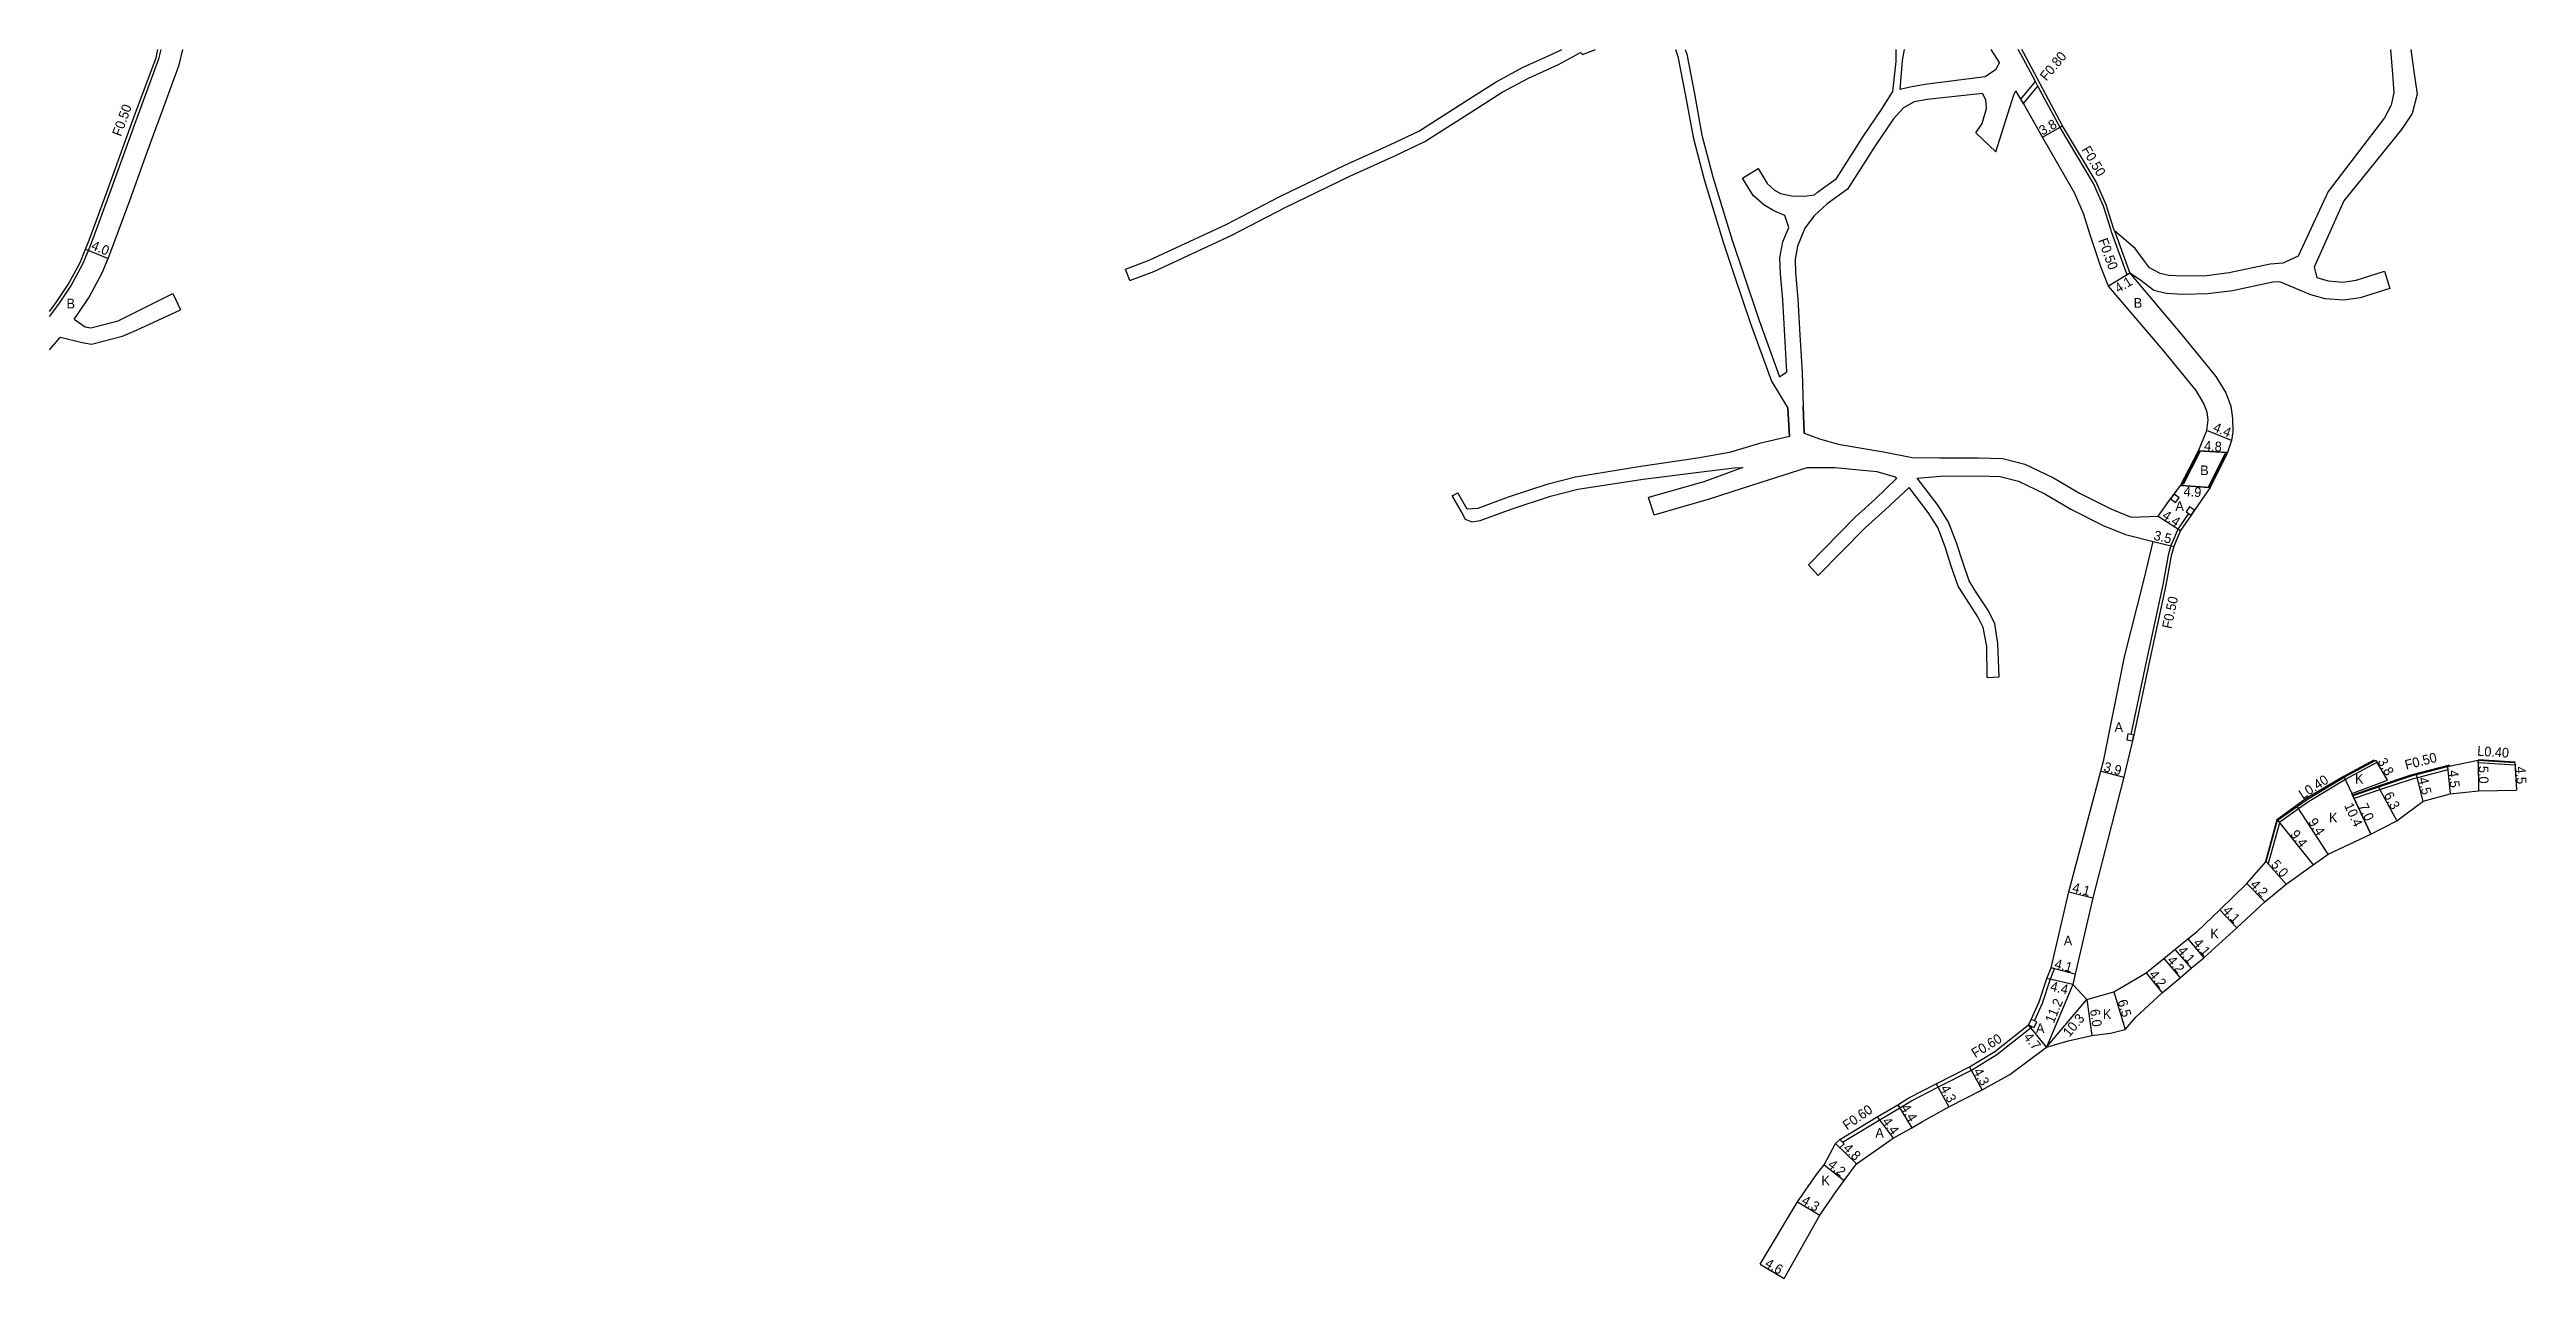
# Model space of a CAD drawing. Header units: metres. Extents: x -24000 to -20800, y -105000 to -102000.
# Drawn here: x -23200 to -22791.2, y -103402.9 to -103200 of the extents above; entities that cross this region are included whole.
import ezdxf

# ---------------------------------------------------------------- set-up
doc = ezdxf.new("R2010")
doc.units = ezdxf.units.M
doc.header["$LTSCALE"] = 2.5
for name, color, linetype in [('側溝・桝', 7, 'Continuous'), ('幅員', 7, 'Continuous'), ('歩道・分離帯・安全施設', 7, 'Continuous'), ('舗装', 7, 'Continuous'), ('道路', 7, 'Continuous')]:
    doc.layers.add(name, color=color, linetype=linetype)
doc.styles.get("Standard").update_dxf_attribs({"font": ''})
doc.styles.get('Standard').set_extended_font_data('@MS PGothic')

msp = doc.modelspace()

# ---------------------------------------------------------------- texts
at = {"layer": '側溝・桝'}
for s, rotation, p in [('F0.80', 50.2574, (-22870.45, -103205.3)), ('F0.50', 70.1504, (-23188.21, -103214.45)), ('F0.50', 300.8014, (-22864.69, -103216.53)), ('F0.50', 289.8542, (-22861.93, -103231.49)), ('F0.50', 77.9759, (-22849.83, -103295.73)), ('L0.40', 356.3253, (-22799.39, -103316.6)), ('L0.40', 32.8589, (-22828.15, -103323.84)), ('F0.50', 14.6379, (-22811.07, -103318.94)), ('F0.60', 31.2582, (-22882.21, -103366.55)), ('F0.60', 34.8693, (-22903.37, -103378.48))]:
    msp.add_text(s, height=1.6, rotation=rotation, dxfattribs=at).set_placement(p)
at = {"layer": '幅員'}
for s, rotation, p in [('3.8', 28.994, (-22871.12, -103214.23)), ('4.0', 337.7392, (-23193.25, -103232.95)), ('4.1', 31.5222, (-22858.59, -103240.26)), ('4.4', 337.8463, (-22843.08, -103262.98)), ('4.8', 356.5759, (-22844.47, -103266.21)), ('4.9', 356.0742, (-22847.85, -103273.72)), ('4.4', 327.1013, (-22851.48, -103277.29)), ('3.5', 346.9311, (-22852.85, -103280.94)), ('3.9', 345.5305, (-22861.12, -103319.14)), ('3.8', 300.1092, (-22815.85, -103317.54)), ('4.5', 275.2306, (-22804.09, -103319.06)), ('5.0', 270.6942, (-22799.12, -103318.3)), ('4.5', 273.5604, (-22793, -103318.43)), ('6.3', 298.3622, (-22814.82, -103323.1)), ('4.5', 283.8742, (-22809.1, -103320.36)), ('9.4', 302.8337, (-22827.31, -103327.53)), ('10.4', 294.8762, (-22821.36, -103324.82)), ('7.0', 294.8762, (-22818.99, -103324.91)), ('9.4', 308.4866, (-22830.3, -103329.63)), ('5.0', 311.4523, (-22833.51, -103334.66)), ('4.1', 345.8972, (-22866.29, -103339.08)), ('4.2', 314.598, (-22836.93, -103338.01)), ('4.1', 313.4716, (-22841.48, -103342.29)), ('4.1', 310.8834, (-22848.89, -103348.88)), ('4.1', 310.4994, (-22846.33, -103347.59)), ('4.1', 345.6978, (-22869.23, -103351.66)), ('4.2', 309.3895, (-22853.6, -103352.8)), ('4.2', 310.3281, (-22850.63, -103350.46)), ('11.2', 67.2361, (-22869.26, -103360.89)), ('4.4', 346.8544, (-22869.91, -103355.38)), ('10.3', 49.6771, (-22866.67, -103363.16)), ('6.0', 277.9213, (-22863.26, -103358.56)), ('6.5', 286.8103, (-22858.74, -103357.13)), ('4.7', 308.5446, (-22874.31, -103363.11)), ('4.3', 298.9075, (-22882.58, -103368.72)), ('4.3', 298.9028, (-22888.02, -103371.52)), ('4.4', 306.5761, (-22897.66, -103377.02)), ('4.4', 301.5038, (-22894.56, -103374.72)), ('4.8', 315.7731, (-22904.12, -103381.56)), ('4.2', 321.2931, (-22906.66, -103384.37)), ('4.3', 329.5699, (-22911.01, -103390.47)), ('4.6', 329.4007, (-22917.05, -103400.85))]:
    msp.add_text(s, height=1.6, rotation=rotation, dxfattribs=at).set_placement(p)
at = {"layer": '舗装'}
for s, p in [('B', (-23197.19, -103242.75)), ('B', (-22856.04, -103242.64)), ('B', (-22845.07, -103270.28)), ('A', (-22849.17, -103276.19)), ('A', (-22859.21, -103312.67)), ('K', (-22819.53, -103321.21)), ('K', (-22823.82, -103327.62)), ('A', (-22867.59, -103347.93)), ('K', (-22843.41, -103346.78)), ('A', (-22872.18, -103362.41)), ('K', (-22861.14, -103360.07)), ('A', (-22898.69, -103379.67)), ('K', (-22907.59, -103387.55))]:
    msp.add_text(s, height=1.6, dxfattribs=at).set_placement(p)

# ---------------------------------------------------------------- linework, layer by layer
at = {"layer": '側溝・桝'}
for points in [[(-23200, -103244.08), (-23198.48, -103242.07), (-23196.47, -103239.07), (-23194.5, -103235.38), (-23193.59, -103233.17), (-23192.97, -103231.65), (-23190.05, -103223.71), (-23185.49, -103211.09), (-23181.94, -103201.52), (-23181.6, -103200)], [(-22859.22, -103229.96), (-22856.7, -103236.94), (-22857.13, -103237.21), (-22859.69, -103230.13), (-22859.84, -103229.67), (-22861.05, -103225.84), (-22862.7, -103222.11), (-22868.21, -103212.87), (-22871.85, -103206.04), (-22872.26, -103205.28), (-22874.66, -103200.77), (-22875.09, -103200)], [(-22874.68, -103208.19), (-22872.26, -103205.28)], [(-22874.26, -103208.94), (-22871.85, -103206.04)], [(-22846.98, -103276.59), (-22848.78, -103279.19), (-22849.56, -103281.06), (-22849.9, -103281.88), (-22850.35, -103283.51), (-22851.26, -103288.37), (-22853.98, -103301.1), (-22856.51, -103313.09)], [(-22831.96, -103327.51), (-22828.84, -103325.3), (-22827.18, -103324.14), (-22821.1, -103320.48), (-22815.88, -103317.67)], [(-22804.25, -103318.42), (-22804.21, -103318.93), (-22809.24, -103320.24), (-22810.11, -103320.46), (-22815.48, -103322.26), (-22819.67, -103323.68), (-22819.88, -103323.22)], [(-22793.11, -103318.19), (-22799.23, -103317.8), (-22799.23, -103317.4)], [(-22832.3, -103327.27), (-22831.96, -103327.51), (-22833.86, -103334.41), (-22834.18, -103334.05)], [(-22872.43, -103360.4), (-22871.1, -103357.49), (-22869.85, -103353.61), (-22869.1, -103351.8), (-22869.69, -103351.65)], [(-22904.11, -103380.4), (-22898.08, -103376.77), (-22894.63, -103374.77), (-22892.85, -103373.63), (-22888.36, -103371.33), (-22882.84, -103368.51), (-22878.64, -103365.96), (-22872.9, -103361.43), (-22872.84, -103361.3)]]:
    msp.add_lwpolyline(points, dxfattribs=at)
for points in [[(-22849.95, -103274.21), (-22849.14, -103274.8), (-22848.55, -103274), (-22849.35, -103273.4)], [(-22847.4, -103276.31), (-22846.98, -103276.59), (-22846.57, -103276.88), (-22846, -103276.06), (-22846.83, -103275.49)], [(-22857.2, -103313.96), (-22856.23, -103314.17), (-22856.02, -103313.19), (-22856.51, -103313.09), (-22857, -103312.99)], [(-22873.39, -103361.05), (-22872.84, -103361.3), (-22872.48, -103361.47), (-22872.06, -103360.56), (-22872.43, -103360.4), (-22872.97, -103360.15)], [(-22905.26, -103380.64), (-22904.57, -103381.37), (-22903.84, -103380.68), (-22904.12, -103380.39), (-22904.53, -103379.95)]]:
    msp.add_lwpolyline(points, close=True, dxfattribs=at)
at = {"layer": '幅員'}
for points in [[(-22871.1, -103214.46), (-22867.78, -103212.62)], [(-23194.06, -103232.98), (-23190.35, -103234.5)], [(-22856.7, -103236.94), (-22860.19, -103239.08)], [(-22845.38, -103266.28), (-22840.58, -103266.56)], [(-22839.9, -103264.55), (-22843.98, -103262.89)], [(-22843.41, -103272.31), (-22848.3, -103271.97)], [(-22852.03, -103277.04), (-22848.34, -103279.43)], [(-22852.84, -103281.26), (-22849.43, -103282.05)], [(-22861.48, -103319.15), (-22857.7, -103320.13)], [(-22814.18, -103320.62), (-22816.08, -103317.33)], [(-22808.28, -103324.13), (-22809.36, -103319.76)], [(-22804.25, -103318.42), (-22803.84, -103322.9)], [(-22799.23, -103317.4), (-22799.17, -103322.4)], [(-22793.14, -103317.79), (-22792.86, -103322.28)], [(-22821.31, -103320.14), (-22816.93, -103329.57)], [(-22816.93, -103329.57), (-22819.88, -103323.22)], [(-22815.64, -103321.79), (-22812.65, -103327.33)], [(-22832.3, -103327.27), (-22826.45, -103334.62)], [(-22823.98, -103332.87), (-22829.07, -103324.97)], [(-22830.87, -103337.8), (-22834.18, -103334.05)], [(-22866.75, -103339.07), (-22862.78, -103340.07)], [(-22837.36, -103337.72), (-22834.41, -103340.71)], [(-22841.86, -103342.03), (-22839.04, -103345.01)], [(-22847.13, -103346.86), (-22844.47, -103349.98)], [(-22865.72, -103352.66), (-22869.69, -103351.65)], [(-22854, -103352.48), (-22851.33, -103355.73)], [(-22851.07, -103350.09), (-22848.36, -103353.29)], [(-22849.26, -103348.6), (-22846.58, -103351.7)], [(-22866.12, -103354.4), (-22870.46, -103364.73)], [(-22866.12, -103354.4), (-22870.41, -103353.4)], [(-22859.32, -103355.58), (-22857.44, -103361.8)], [(-22870.46, -103364.73), (-22863.79, -103356.87)], [(-22863.79, -103356.87), (-22862.97, -103362.82)], [(-22870.46, -103364.73), (-22873.39, -103361.05)], [(-22881.05, -103371.75), (-22883.13, -103367.99)], [(-22888.63, -103370.79), (-22886.55, -103374.56)], [(-22898.38, -103376.25), (-22895.76, -103379.78)], [(-22894.95, -103374.27), (-22892.66, -103378.02)], [(-22905.26, -103380.64), (-22901.82, -103383.99)], [(-22907.12, -103384.13), (-22903.84, -103386.76)], [(-22911.54, -103390.28), (-22907.83, -103392.45)], [(-22917.71, -103400.58), (-22913.75, -103402.92)]]:
    msp.add_lwpolyline(points, dxfattribs=at)
at = {"layer": '歩道・分離帯・安全施設'}
for points in [[(-22845.12, -103266.44), (-22847.9, -103271.85)], [(-22843.66, -103272.14), (-22840.98, -103266.69)], [(-22816.41, -103317.34), (-22821.45, -103320.03), (-22827.58, -103323.67), (-22832.43, -103327.19), (-22834.28, -103334.05)], [(-22803.96, -103318.15), (-22810.32, -103319.83), (-22815.68, -103321.65), (-22819.94, -103323.1)], [(-22793.07, -103317.69), (-22799.22, -103317.3)]]:
    msp.add_lwpolyline(points, dxfattribs=at)
at = {"layer": '舗装'}
for points in [[(-22866.12, -103354.4), (-22870.46, -103364.73)], [(-22905.26, -103380.64), (-22901.82, -103383.99)]]:
    msp.add_lwpolyline(points, dxfattribs=at)
at = {"layer": '道路'}
for points in [[(-23200, -103243.26), (-23198.88, -103241.78), (-23196.9, -103238.81), (-23194.95, -103235.16), (-23194.06, -103232.98), (-23193.44, -103231.46), (-23190.52, -103223.54), (-23185.96, -103210.91), (-23182.42, -103201.38), (-23182.12, -103200)], [(-23182.25, -103212.42), (-23182.21, -103212.31), (-23178.58, -103202.51), (-23178.02, -103200)], [(-23022.43, -103236.27), (-23018.53, -103234.8), (-23005.8, -103228.89), (-22996.98, -103224.27), (-22986.25, -103219.1), (-22978.8, -103215.72), (-22974.01, -103213.46), (-22965.19, -103207.79), (-22961.28, -103205.31), (-22956.81, -103202.93), (-22951.89, -103200.69), (-22950.4, -103200)], [(-23021.72, -103238.14), (-23017.76, -103236.65), (-23004.91, -103230.68), (-22996.08, -103226.06), (-22985.4, -103220.92), (-22977.96, -103217.53), (-22973.04, -103215.21), (-22964.15, -103209.5), (-22960.28, -103207.04), (-22955.92, -103204.73), (-22951, -103202.49), (-22947.37, -103200.51), (-22947.04, -103200.83), (-22944.85, -103200)], [(-22931.64, -103200), (-22931.26, -103201.16), (-22930, -103207.63), (-22928.77, -103214.46), (-22926.93, -103221.45), (-22925.46, -103226.38), (-22923.73, -103231.95), (-22921.92, -103237.4), (-22919.3, -103245.26), (-22915.83, -103254.75), (-22913.12, -103259.24), (-22912.88, -103263.89), (-22917.83, -103265.03), (-22922.77, -103266.56), (-22928.06, -103267.47), (-22937.4, -103268.86), (-22948.16, -103270.62), (-22952.88, -103271.81), (-22959.29, -103273.94), (-22964.28, -103275.77), (-22966.06, -103275.87), (-22967.57, -103273.18)], [(-22930.06, -103200), (-22929.81, -103200.78), (-22928.53, -103207.34), (-22927.31, -103214.13), (-22925.49, -103221.05), (-22924.03, -103225.93), (-22922.3, -103231.49), (-22920.51, -103236.9), (-22917.88, -103244.76), (-22914.48, -103254.07), (-22913.29, -103253.21), (-22913.64, -103247.27), (-22913.97, -103241.35), (-22914.34, -103237.06), (-22914.44, -103234.41), (-22913.94, -103231.74), (-22912.96, -103229.39), (-22913.64, -103227.4), (-22915.42, -103226.62), (-22917.07, -103225.64), (-22918.86, -103224.1), (-22920.61, -103221.22)], [(-22918.05, -103219.66), (-22916.54, -103222.13), (-22915.31, -103223.2), (-22914.33, -103223.78), (-22912.51, -103224.15), (-22910.44, -103224.22), (-22908.71, -103223.98), (-22908.25, -103223.55), (-22905.12, -103221.29), (-22900.67, -103214.39), (-22897.65, -103209.91), (-22895.81, -103206.93), (-22895.27, -103201.97), (-22895.27, -103200)], [(-22878.19, -103202.12), (-22878.85, -103203.38), (-22880.55, -103204.49), (-22890.5, -103205.76), (-22893.19, -103206.27), (-22894.57, -103206.62), (-22894.2, -103201.82), (-22893.9, -103200)], [(-22878.19, -103202.12), (-22879.59, -103200)], [(-22859.22, -103229.96), (-22859.36, -103229.52), (-22860.58, -103225.66), (-22862.26, -103221.87), (-22867.78, -103212.62), (-22874.22, -103200.52), (-22874.52, -103200)], [(-22813.67, -103200), (-22813.34, -103204.08), (-22813.1, -103207.1), (-22813.58, -103209.17), (-22814.67, -103211.3), (-22823.97, -103223.42), (-22828.89, -103234.14), (-22831.46, -103235.29), (-22833.52, -103235.45), (-22840.28, -103236.88), (-22844.02, -103237.36), (-22847.86, -103237.44), (-22850.24, -103237.29), (-22851.71, -103236.96), (-22853.42, -103236.06), (-22854.29, -103234.95), (-22855.79, -103232.85), (-22859.22, -103229.96)], [(-22810.29, -103200), (-22809.89, -103203.25), (-22809.28, -103207.38), (-22810.12, -103210.58), (-22811.88, -103213.18), (-22821.38, -103224.98), (-22826.26, -103235.93), (-22825.84, -103237.67), (-22823.93, -103238.2), (-22821.51, -103238.39), (-22819.33, -103238.06), (-22814.68, -103236.59)], [(-22882.08, -103213.73), (-22881.06, -103212.2), (-22880.34, -103209.76), (-22880.44, -103208.29), (-22881, -103207.24), (-22890.13, -103208.24), (-22892.3, -103208.65), (-22894.02, -103209.65), (-22895.68, -103211.46), (-22898.58, -103215.76), (-22903.28, -103223.04), (-22906.66, -103225.49), (-22908.8, -103227.47), (-22910.3, -103229.48), (-22911.53, -103232.45), (-22911.93, -103234.6), (-22911.84, -103236.9), (-22911.47, -103241.17), (-22911.15, -103247.09), (-22910.78, -103253.34), (-22910.59, -103258.89), (-22910.44, -103263.34), (-22907.91, -103264.31), (-22904.81, -103265.16), (-22897.35, -103266.43), (-22892.6, -103267.36), (-22888.06, -103267.43), (-22881.71, -103267.41), (-22877.66, -103267.52), (-22874.01, -103268.47), (-22869.3, -103270.73), (-22865, -103273.28), (-22859.85, -103275.86), (-22856.46, -103277.2), (-22852.03, -103277.04)], [(-22878.81, -103216.9), (-22875.84, -103207.49), (-22875.48, -103206.81)], [(-22852.03, -103277.04), (-22849.95, -103274.21), (-22849.35, -103273.4), (-22848.3, -103271.97), (-22848.14, -103271.98), (-22845.21, -103266.29), (-22845.38, -103266.28), (-22843.98, -103262.89), (-22843.76, -103261.15), (-22843.93, -103259.9), (-22844.49, -103258.44), (-22845.76, -103256.29), (-22851.18, -103249.64), (-22860.19, -103239.08), (-22861.47, -103235.91), (-22863.17, -103230.74), (-22864.33, -103227.08), (-22865.84, -103223.66), (-22871.1, -103214.46), (-22874.26, -103208.94), (-22874.68, -103208.19), (-22875.48, -103206.81)], [(-23195.94, -103244.52), (-23195.62, -103244.1), (-23193.46, -103240.87), (-23191.32, -103236.87), (-23190.35, -103234.5), (-23189.71, -103232.92), (-23186.76, -103224.91), (-23184.1, -103217.53), (-23182.25, -103212.42)], [(-22882.08, -103213.73), (-22878.81, -103216.9)], [(-22920.61, -103221.22), (-22918.05, -103219.66)], [(-23021.72, -103238.14), (-23022.43, -103236.27)], [(-22856.7, -103236.94), (-22848.09, -103247.09), (-22842.47, -103253.99), (-22840.87, -103256.7), (-22840.03, -103258.91), (-22839.76, -103260.9), (-22839.68, -103263.11), (-22839.9, -103264.55), (-22840.58, -103266.56), (-22840.75, -103266.55), (-22843.57, -103272.3), (-22843.41, -103272.31), (-22846, -103276.06), (-22846.57, -103276.88), (-22848.34, -103279.43), (-22849.1, -103281.25), (-22849.43, -103282.05), (-22849.87, -103283.62), (-22850.77, -103288.46), (-22853.49, -103301.21), (-22856.02, -103313.19), (-22856.23, -103314.17), (-22857.02, -103317.36), (-22857.7, -103320.13), (-22862.78, -103340.07), (-22865.72, -103352.66), (-22866.12, -103354.4)], [(-22813.77, -103239.45), (-22818.65, -103240.99), (-22821.4, -103241.41), (-22824.45, -103241.16), (-22826.83, -103240.51), (-22831.96, -103238.34), (-22833.09, -103238.43), (-22839.77, -103239.84), (-22843.8, -103240.36), (-22847.92, -103240.45), (-22850.68, -103240.27), (-22852.75, -103239.8), (-22855.11, -103238), (-22856.7, -103236.94)], [(-22814.68, -103236.59), (-22813.77, -103239.45)], [(-23195.94, -103244.52), (-23194.14, -103245.77), (-23193.16, -103245.96), (-23188.67, -103244.82), (-23186.91, -103243.91), (-23179.65, -103240.27)], [(-23179.65, -103240.27), (-23178.39, -103242.99)], [(-23198.2, -103247.5), (-23194.6, -103248.37), (-23193.1, -103248.66), (-23187.96, -103247.31), (-23185.63, -103246.33), (-23178.39, -103242.99)], [(-23200, -103249.56), (-23198.29, -103247.63), (-23198.2, -103247.5)], [(-22912.88, -103263.89), (-22913.12, -103259.24)], [(-22910.44, -103263.34), (-22910.59, -103258.89)], [(-22968.5, -103273.7), (-22966.99, -103276.4), (-22966.4, -103277.53), (-22965.28, -103277.98), (-22963.92, -103277.77), (-22958.64, -103275.83), (-22952.32, -103273.73), (-22947.76, -103272.59), (-22936.98, -103270.96), (-22927.82, -103269.76), (-22921.98, -103269.07), (-22920.53, -103269.04), (-22926.98, -103271.36), (-22936.15, -103273.97)], [(-22935.21, -103276.81), (-22926.04, -103274.2), (-22918.89, -103271.87), (-22909.93, -103269.02), (-22905.35, -103269), (-22898.44, -103269.66), (-22895.39, -103270.57), (-22895.12, -103270.78), (-22898.71, -103274.22), (-22902.01, -103277.19), (-22909.72, -103285.08)], [(-22878.26, -103303.6), (-22878.49, -103298.07), (-22878.96, -103294.83), (-22880.03, -103292.68), (-22881.97, -103289.7), (-22883.21, -103287.73), (-22884.31, -103284.5), (-22885.28, -103281.44), (-22886.61, -103278.04), (-22888.32, -103275.28), (-22891.79, -103270.8), (-22887.91, -103270.43), (-22881.74, -103270.41), (-22878.09, -103270.51), (-22875.04, -103271.3), (-22870.72, -103273.38), (-22866.44, -103275.91), (-22861.07, -103278.6), (-22857.38, -103280.06), (-22852.84, -103281.26)], [(-22968.5, -103273.7), (-22967.57, -103273.18)], [(-22966.99, -103276.4), (-22968.5, -103273.7)], [(-22966.06, -103275.87), (-22967.57, -103273.18)], [(-22935.21, -103276.81), (-22936.15, -103273.97)], [(-22880.26, -103303.68), (-22880.3, -103298.58), (-22880.89, -103295.43), (-22881.76, -103293.68), (-22883.67, -103290.76), (-22885.03, -103288.59), (-22886.21, -103285.12), (-22887.17, -103282.1), (-22888.4, -103278.94), (-22889.97, -103276.42), (-22893.13, -103272.33), (-22897.09, -103276.01), (-22900.39, -103278.98), (-22908.1, -103286.87)], [(-22917.71, -103400.58), (-22911.54, -103390.28), (-22908.4, -103385.73), (-22907.12, -103384.13), (-22905.26, -103380.64), (-22904.53, -103379.95), (-22898.38, -103376.25), (-22894.95, -103374.27), (-22893.15, -103373.11), (-22888.63, -103370.79), (-22883.13, -103367.99), (-22878.98, -103365.47), (-22873.39, -103361.05), (-22872.97, -103360.15), (-22871.66, -103357.27), (-22870.41, -103353.4), (-22869.69, -103351.65), (-22866.75, -103339.07), (-22861.48, -103319.15), (-22860.98, -103317.29), (-22857.56, -103300.27), (-22854.35, -103287.47), (-22852.84, -103281.26)], [(-22909.72, -103285.08), (-22908.1, -103286.87)], [(-22880.26, -103303.68), (-22878.26, -103303.6)], [(-22821.31, -103320.14), (-22816.08, -103317.33)], [(-22793.14, -103317.79), (-22799.23, -103317.4), (-22804.25, -103318.42), (-22809.36, -103319.76), (-22810.25, -103319.98), (-22815.64, -103321.79), (-22819.88, -103323.22), (-22820.05, -103322.86), (-22814.18, -103320.62)], [(-22814.18, -103320.62), (-22815.88, -103317.67), (-22816.08, -103317.33)], [(-22793.14, -103317.79), (-22793.11, -103318.19), (-22792.86, -103322.28)], [(-22913.75, -103402.92), (-22907.83, -103392.45), (-22905.15, -103388.56), (-22903.84, -103386.76), (-22901.82, -103383.99), (-22895.76, -103379.78), (-22892.66, -103378.02), (-22890.9, -103377.02), (-22886.55, -103374.56), (-22881.05, -103371.75), (-22876.47, -103369.22), (-22870.46, -103364.73), (-22866.86, -103363.69), (-22862.97, -103362.82), (-22859.9, -103362.43), (-22857.44, -103361.8), (-22855.69, -103359.77), (-22851.33, -103355.73), (-22848.36, -103353.29), (-22846.58, -103351.7), (-22844.47, -103349.98), (-22839.04, -103345.01), (-22834.41, -103340.71), (-22830.87, -103337.8), (-22826.45, -103334.62), (-22823.98, -103332.87), (-22816.93, -103329.57), (-22812.65, -103327.33), (-22808.28, -103324.13), (-22803.84, -103322.9), (-22799.17, -103322.4), (-22792.86, -103322.28)], [(-22847.13, -103346.86), (-22845.6, -103345.61), (-22841.86, -103342.03), (-22837.36, -103337.72), (-22834.18, -103334.05), (-22832.3, -103327.27), (-22829.07, -103324.97), (-22827.39, -103323.8), (-22821.31, -103320.14)], [(-22863.79, -103356.87), (-22859.32, -103355.58), (-22854, -103352.48), (-22851.07, -103350.09), (-22849.26, -103348.6), (-22847.13, -103346.86)], [(-22866.12, -103354.4), (-22863.79, -103356.87)], [(-22917.71, -103400.58), (-22913.75, -103402.92)]]:
    msp.add_lwpolyline(points, dxfattribs=at)
for points in [[(-22848.14, -103271.98), (-22848.3, -103271.97), (-22845.38, -103266.28), (-22845.21, -103266.29)], [(-22848.14, -103271.98), (-22843.57, -103272.3), (-22840.75, -103266.55), (-22845.21, -103266.29)], [(-22840.75, -103266.55), (-22840.58, -103266.56), (-22843.41, -103272.31), (-22843.57, -103272.3)]]:
    msp.add_lwpolyline(points, close=True, dxfattribs=at)

msp.set_redraw_order([(e.dxf.handle, doc.entitydb.next_handle()) for e in msp.query("TEXT MTEXT ATTDEF DIMENSION ARC_DIMENSION")])  # texts and dimensions are drawn at this point

doc.saveas('drawing.dxf')
